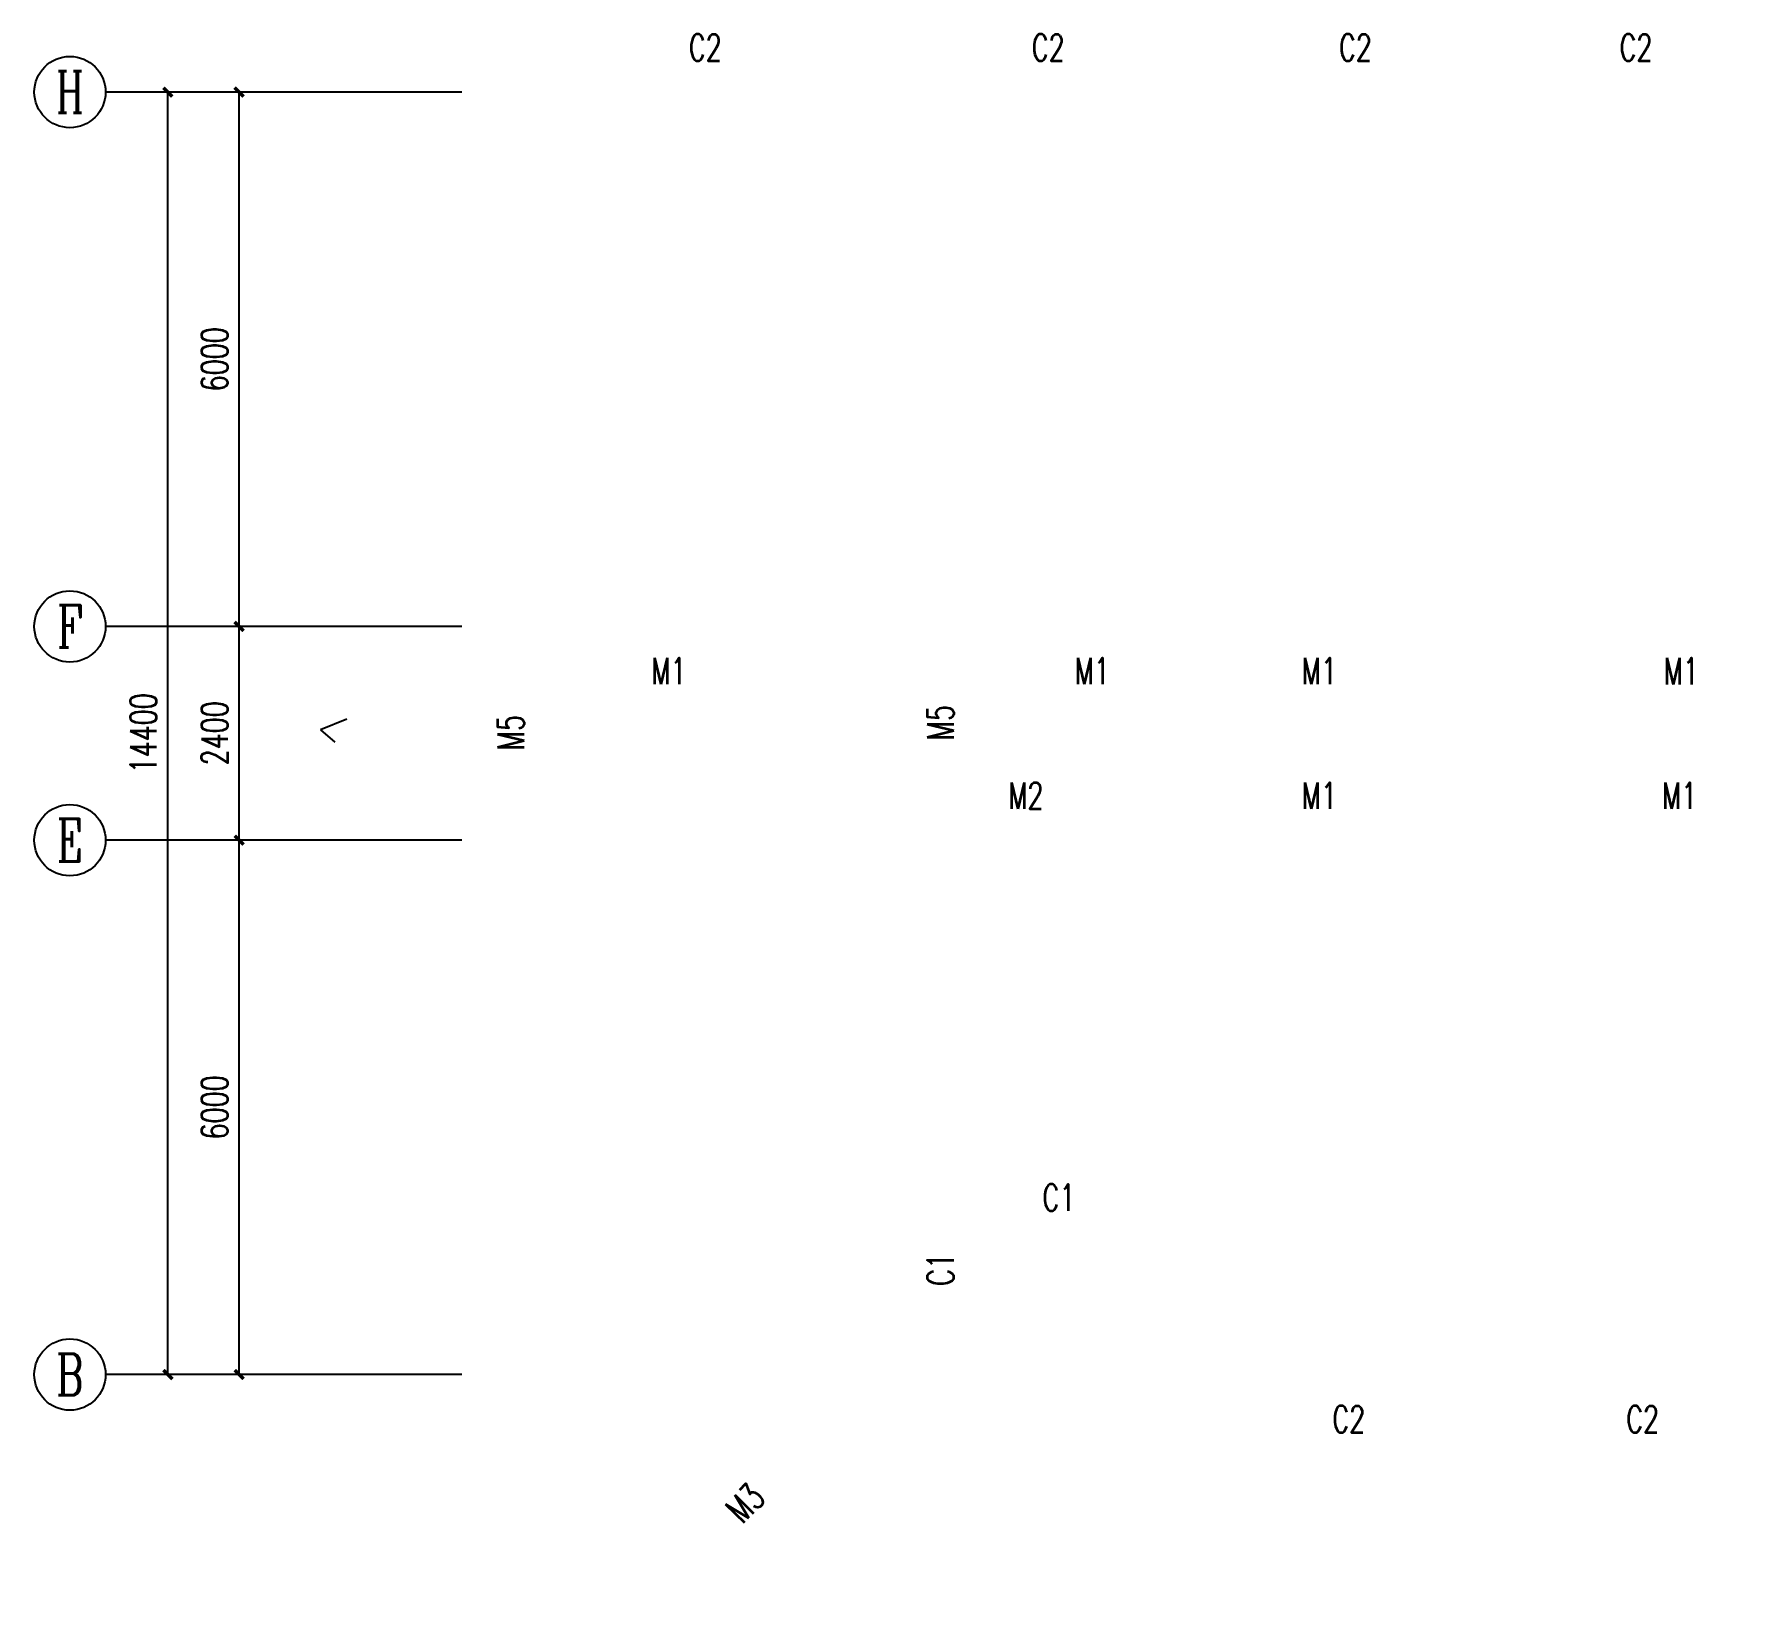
# Model space of a CAD drawing. Header units: millimetres. Extents: x 842 to 115148, y 259 to 29066.
# Drawn here: x 842 to 20092, y 10547 to 28315 of the extents above; entities that cross this region are included whole.
import ezdxf
from ezdxf.enums import TextEntityAlignment as Align

# ---------------------------------------------------------------- set-up
doc = ezdxf.new("R2010")
doc.units = ezdxf.units.MM
for name, color, linetype in [('AXIS', 3, 'Continuous'), ('AXIS_TEXT', 7, 'Continuous'), ('no-view', 7, 'Continuous'), ('WINDOW_TEXT', 7, 'Continuous')]:
    doc.layers.add(name, color=color, linetype=linetype)
doc.layers.get('no-view').off()
doc.styles.add('_TCH_AXIS', font='COMPLEX', dxfattribs={"bigfont": 'GBCBIG'})
doc.styles.add('_TCH_DIM_T3', font='SIMPLEX', dxfattribs={"width": 0.705882, "bigfont": 'GBCBIG'})
doc.styles.add('_TCH_WINDOW', font='SIMPLEX', dxfattribs={"bigfont": 'GBCBIG'})
doc.dimstyles.new('_TCH_ARCH&&100', dxfattribs={"dimtxt": 297.5, "dimasz": 100, "dimexe": 250, "dimexo": 300, "dimgap": 126.25, "dimtad": 1, "dimdec": 0, "dimzin": 0, "dimdsep": 46, "dimtxsty": '_TCH_DIM_T3', "dimblk": 'ARCHTICK', "dimcen": 0.09, "dimclrt": 7, "dimazin": 2, "dimtfac": 1, "dimtdec": 0, "dimtix": 1, "dimtmove": 2, "dimatfit": 3, "dimfxl": 1, "dimtolj": 1, "dimtzin": 0, "dimarcsym": 0})

msp = doc.modelspace()

# ---------------------------------------------------------------- texts
at = {"layer": 'AXIS_TEXT', "style": '_TCH_AXIS'}
for s, height, width, p, p2 in [('H', 465.9, 0.7, (1086.8, 27433.1), (1397.4, 27433.1)), ('F', 476.1, 0.8125, (1094.7, 21428), (1389.5, 21428)), ('E', 476.1, 0.8125, (1094.7, 19028), (1389.5, 19028)), ('B', 465.9, 0.823529, (1086.8, 13033.1), (1397.4, 13033.1))]:
    msp.add_text(s, height=height, dxfattribs=dict(at, width=width)).set_placement(p, p2, align=Align.FIT)

# ---------------------------------------------------------------- blocks, each defined once
blk = doc.blocks.new('$DorLib2D$00000001')
for p, q in [((0.45, 0.975), (0.5, 0.975)), ((0.45, 0), (0.45, 0.975)), ((0.5, 0), (0.5, 0.975)), ((0.5, 0), (0.45, 0))]:
    blk.add_line(p, q)
at = {"lineweight": 13}
blk.add_arc((0.475, 0), 0.975, 91.4693, 180, dxfattribs=at)
blk = doc.blocks.new('$DorLib2D$00000002')
for p, q in [((-0.5, 0), (-0.5, 0.4875)), ((-0.475, 0.4875), (-0.5, 0.4875)), ((-0.475, 0), (-0.475, 0.4875)), ((0.475, 0), (0.475, 0.4875)), ((0.475, 0.4875), (0.5, 0.4875)), ((0.5, 0), (0.5, 0.4875)), ((-0.5, 0), (-0.475, 0)), ((0.5, 0), (0.475, 0))]:
    blk.add_line(p, q)
at = {"lineweight": 13}
for centre, start, end in [((-0.4875, 0), 0, 88.53072), ((0.4875, 0), 91.46928, 180)]:
    blk.add_arc(centre, 0.4875, start, end, dxfattribs=at)
blk = doc.blocks.new('$TCHSYS$WIN2D')
for p, q in [((-0.5, 0.5), (0.5, 0.5)), ((-0.5, 0.5), (-0.5, -0.5)), ((0.5, 0.5), (0.5, -0.5)), ((0.5, 0.1667), (-0.5, 0.1667)), ((0.5, -0.1667), (-0.5, -0.1667)), ((-0.5, -0.5), (0.5, -0.5))]:
    blk.add_line(p, q)
blk = doc.blocks.new('_ArchTick')
at = {"color": 0, "linetype": 'ByBlock', "const_width": 0.4}
blk.add_lwpolyline([(-0.5, -0.5), (0.5, 0.5)], dxfattribs=at)
blk = doc.blocks.new('*D169')
at = {"layer": 'AXIS', "color": 0, "lineweight": -2}
for p, q in [((5342, 19266), (2892, 19266)), ((3142, 13266), (3142, 19266)), ((5342, 13266), (2892, 13266))]:
    blk.add_line(p, q, dxfattribs=at)
at = {"layer": 'Defpoints', "color": 0}
for p in [(3142, 19266), (5642, 19266), (5642, 13266)]:
    blk.add_point(p, dxfattribs=at)
at = {"layer": 'AXIS', "color": 0, "lineweight": -2, "xscale": 100, "yscale": 100, "zscale": 100}
for p, rotation in [((3142, 19266), 90), ((3142, 13266), 270)]:
    blk.add_blockref('_ArchTick', p, dxfattribs=dict(at, rotation=rotation))
at = {"layer": 'AXIS', "color": 7, "insert": (2867, 16266), "char_height": 297.5, "attachment_point": 5, "rotation": 90, "style": '_TCH_DIM_T3'}
blk.add_mtext('\\A1;6000', dxfattribs=at)
blk = doc.blocks.new('*D170')
at = {"layer": 'AXIS', "color": 0, "lineweight": -2}
for p, q in [((5342, 21666), (2892, 21666)), ((3142, 19266), (3142, 21666)), ((5342, 19266), (2892, 19266))]:
    blk.add_line(p, q, dxfattribs=at)
at = {"layer": 'Defpoints', "color": 0}
for p in [(3142, 21666), (5642, 21666), (5642, 19266)]:
    blk.add_point(p, dxfattribs=at)
at = {"layer": 'AXIS', "color": 0, "lineweight": -2, "xscale": 100, "yscale": 100, "zscale": 100}
for p, rotation in [((3142, 21666), 90), ((3142, 19266), 270)]:
    blk.add_blockref('_ArchTick', p, dxfattribs=dict(at, rotation=rotation))
at = {"layer": 'AXIS', "color": 7, "insert": (2867, 20466), "char_height": 297.5, "attachment_point": 5, "rotation": 90, "style": '_TCH_DIM_T3'}
blk.add_mtext('\\A1;2400', dxfattribs=at)
blk = doc.blocks.new('*D171')
at = {"layer": 'AXIS', "color": 0, "lineweight": -2}
for p, q in [((5342, 27666), (2892, 27666)), ((3142, 21666), (3142, 27666)), ((5342, 21666), (2892, 21666))]:
    blk.add_line(p, q, dxfattribs=at)
at = {"layer": 'Defpoints', "color": 0}
for p in [(3142, 27666), (5642, 27666), (5642, 21666)]:
    blk.add_point(p, dxfattribs=at)
at = {"layer": 'AXIS', "color": 0, "lineweight": -2, "xscale": 100, "yscale": 100, "zscale": 100}
for p, rotation in [((3142, 27666), 90), ((3142, 21666), 270)]:
    blk.add_blockref('_ArchTick', p, dxfattribs=dict(at, rotation=rotation))
at = {"layer": 'AXIS', "color": 7, "insert": (2867, 24666), "char_height": 297.5, "attachment_point": 5, "rotation": 90, "style": '_TCH_DIM_T3'}
blk.add_mtext('\\A1;6000', dxfattribs=at)
blk = doc.blocks.new('*D172')
at = {"layer": 'AXIS', "color": 0, "lineweight": -2}
for p, q in [((5342, 27666), (2092, 27666)), ((2342, 13266), (2342, 27666)), ((5342, 13266), (2092, 13266))]:
    blk.add_line(p, q, dxfattribs=at)
at = {"layer": 'Defpoints', "color": 0}
for p in [(2342, 27666), (5642, 27666), (5642, 13266)]:
    blk.add_point(p, dxfattribs=at)
at = {"layer": 'AXIS', "color": 0, "lineweight": -2, "xscale": 100, "yscale": 100, "zscale": 100}
for p, rotation in [((2342, 27666), 90), ((2342, 13266), 270)]:
    blk.add_blockref('_ArchTick', p, dxfattribs=dict(at, rotation=rotation))
at = {"layer": 'AXIS', "color": 7, "insert": (2067, 20466), "char_height": 297.5, "attachment_point": 5, "rotation": 90, "style": '_TCH_DIM_T3'}
blk.add_mtext('\\A1;14400', dxfattribs=at)

# ---------------------------------------------------------------- dimensions: what is measured, and where the dimension line sits
at = {"layer": 'AXIS'}
for p1, p2, distance, text, picture, middle in [((5642.1, 13266), (5642.1, 27666), 3300, '14400', '*D172', (2067.1, 20466)), ((5642.1, 21666), (5642.1, 27666), 2500, '6000', '*D171', (2867.1, 24666)), ((5642.1, 19266), (5642.1, 21666), 2500, '2400', '*D170', (2867.1, 20466)), ((5642.1, 13266), (5642.1, 19266), 2500, '6000', '*D169', (2867.1, 16266))]:
    dim = msp.add_aligned_dim(p1=p1, p2=p2, distance=distance, text=text, dimstyle='_TCH_ARCH&&100', dxfattribs=at)
    dim.commit()
    dim.dimension.update_dxf_attribs({"geometry": picture, "text_midpoint": middle})

# ---------------------------------------------------------------- linework, layer by layer
for p, q in [((4350, 20623.7), (4056, 20503.4)), ((4056, 20503.4), (4217.1, 20365.4))]:
    msp.add_line(p, q)
at = {"layer": 'AXIS'}
for p, q in [((5642.1, 27666), (1642.1, 27666)), ((5642.1, 21666), (1642.1, 21666)), ((5642.1, 19266), (1642.1, 19266)), ((5642.1, 13266), (1642.1, 13266))]:
    msp.add_line(p, q, dxfattribs=at)
for centre in [(1242.1, 27666), (1242.1, 21666), (1242.1, 19266), (1242.1, 13266)]:
    msp.add_circle(centre, 400, dxfattribs=at)

# ---------------------------------------------------------------- block references
at = {"layer": 'no-view'}
ref = msp.add_blockref('$TCHSYS$WIN2D', (8367.1, 27791), dxfattribs=dict(at, xscale=2400, yscale=-200, zscale=2400))
ref.add_attrib('A', 'C2', (8192.1, 28017.3), dxfattribs={"layer": 'WINDOW_TEXT', "height": 297.5, "style": '_TCH_WINDOW', "width": 0.705882})
ref = msp.add_blockref('$TCHSYS$WIN2D', (12217.1, 27791), dxfattribs=dict(at, xscale=2400, yscale=-200, zscale=2400))
ref.add_attrib('A', 'C2', (12042.1, 28017.3), dxfattribs={"layer": 'WINDOW_TEXT', "height": 297.5, "style": '_TCH_WINDOW', "width": 0.705882})
ref = msp.add_blockref('$TCHSYS$WIN2D', (15667.1, 27791), dxfattribs=dict(at, xscale=2400, yscale=-200, zscale=2400))
ref.add_attrib('A', 'C2', (15492.1, 28017.3), dxfattribs={"layer": 'WINDOW_TEXT', "height": 297.5, "style": '_TCH_WINDOW', "width": 0.705882})
ref = msp.add_blockref('$TCHSYS$WIN2D', (18817.1, 27791), dxfattribs=dict(at, xscale=2400, yscale=-200, zscale=2400))
ref.add_attrib('A', 'C2', (18642.1, 28017.3), dxfattribs={"layer": 'WINDOW_TEXT', "height": 297.5, "style": '_TCH_WINDOW', "width": 0.705882})
ref = msp.add_blockref('$DorLib2D$00000002', (7914, 21541.2), dxfattribs=dict(at, xscale=-1500, yscale=1500, zscale=-1500))
ref.add_attrib('A', 'M1', (7769, 21017.4), dxfattribs={"layer": 'WINDOW_TEXT', "height": 297.5, "style": '_TCH_WINDOW', "width": 0.705882})
ref = msp.add_blockref('$DorLib2D$00000002', (12667.1, 21541), dxfattribs=dict(at, xscale=-1500, yscale=1500, zscale=-1500))
ref.add_attrib('A', 'M1', (12522.1, 21017.3), dxfattribs={"layer": 'WINDOW_TEXT', "height": 297.5, "style": '_TCH_WINDOW', "width": 0.705882})
ref = msp.add_blockref('$DorLib2D$00000002', (15217.1, 21541), dxfattribs=dict(at, xscale=-1500, yscale=1500, zscale=-1500))
ref.add_attrib('A', 'M1', (15072.1, 21017.3), dxfattribs={"layer": 'WINDOW_TEXT', "height": 297.5, "style": '_TCH_WINDOW', "width": 0.705882})
ref = msp.add_blockref('$DorLib2D$00000002', (19281.2, 21538.9), dxfattribs=dict(at, xscale=-1500, yscale=1500, zscale=-1500))
ref.add_attrib('A', 'M1', (19136.2, 21015.1), dxfattribs={"layer": 'WINDOW_TEXT', "height": 297.5, "style": '_TCH_WINDOW', "width": 0.705882})
ref = msp.add_blockref('$DorLib2D$00000002', (10642.1, 20578.5), dxfattribs=dict(at, xscale=1600, yscale=-1600, zscale=1600, rotation=270))
ref.add_attrib('A', 'M5', (11165.9, 20388.5), dxfattribs={"layer": 'WINDOW_TEXT', "height": 297.5, "rotation": 90, "style": '_TCH_WINDOW', "width": 0.705882})
ref = msp.add_blockref('$DorLib2D$00000002', (5817.1, 20466), dxfattribs=dict(at, xscale=1600, yscale=-1600, zscale=1600, rotation=270))
ref.add_attrib('A', 'M5', (6340.9, 20276), dxfattribs={"layer": 'WINDOW_TEXT', "height": 297.5, "rotation": 90, "style": '_TCH_WINDOW', "width": 0.705882})
ref = msp.add_blockref('$DorLib2D$00000001', (11967.1, 19391), dxfattribs=dict(at, xscale=1200, yscale=1200, zscale=1200, rotation=180))
ref.add_attrib('A', 'M2', (11777.1, 19617.3), dxfattribs={"layer": 'WINDOW_TEXT', "height": 297.5, "style": '_TCH_WINDOW', "width": 0.705882})
ref = msp.add_blockref('$DorLib2D$00000002', (15217.1, 19391), dxfattribs=dict(at, xscale=-1500, yscale=-1500, zscale=-1500))
ref.add_attrib('A', 'M1', (15072.1, 19617.3), dxfattribs={"layer": 'WINDOW_TEXT', "height": 297.5, "style": '_TCH_WINDOW', "width": 0.705882})
ref = msp.add_blockref('$DorLib2D$00000002', (19261.2, 19391.1), dxfattribs=dict(at, xscale=-1500, yscale=-1500, zscale=-1500))
ref.add_attrib('A', 'M1', (19116.2, 19617.3), dxfattribs={"layer": 'WINDOW_TEXT', "height": 297.5, "style": '_TCH_WINDOW', "width": 0.705882})
ref = msp.add_blockref('$TCHSYS$WIN2D', (12292.1, 15629.9), dxfattribs=dict(at, xscale=1200, yscale=-200, zscale=1200, rotation=180))
ref.add_attrib('A', 'C1', (12162.1, 15106.1), dxfattribs={"layer": 'WINDOW_TEXT', "height": 297.5, "style": '_TCH_WINDOW', "width": 0.705882})
ref = msp.add_blockref('$TCHSYS$WIN2D', (10642.1, 14391), dxfattribs=dict(at, xscale=1200, yscale=-200, zscale=1200, rotation=270))
ref.add_attrib('A', 'C1', (11165.9, 14261), dxfattribs={"layer": 'WINDOW_TEXT', "height": 297.5, "rotation": 90, "style": '_TCH_WINDOW', "width": 0.705882})
ref = msp.add_blockref('$TCHSYS$WIN2D', (15592.1, 13141), dxfattribs=dict(at, xscale=2400, yscale=-200, zscale=2400, rotation=180))
ref.add_attrib('A', 'C2', (15417.1, 12617.3), dxfattribs={"layer": 'WINDOW_TEXT', "height": 297.5, "style": '_TCH_WINDOW', "width": 0.705882})
ref = msp.add_blockref('$TCHSYS$WIN2D', (18892.1, 13141), dxfattribs=dict(at, xscale=2400, yscale=-200, zscale=2400, rotation=180))
ref.add_attrib('A', 'C2', (18717.1, 12617.3), dxfattribs={"layer": 'WINDOW_TEXT', "height": 297.5, "style": '_TCH_WINDOW', "width": 0.705882})
ref = msp.add_blockref('$DorLib2D$00000001', (9049.8, 11588.5), dxfattribs=dict(at, xscale=999.9999999999479, yscale=999.9999999999995, zscale=1000, rotation=225.2665809555974))
ref.add_attrib('A', 'M3', (8790.8, 11577.6), dxfattribs={"layer": 'WINDOW_TEXT', "height": 297.5, "rotation": 45.26658, "style": '_TCH_WINDOW', "width": 0.705882})

msp.set_redraw_order([(e.dxf.handle, doc.entitydb.next_handle()) for e in msp.query("TEXT MTEXT ATTDEF DIMENSION ARC_DIMENSION")])  # texts and dimensions are drawn at this point

doc.saveas('drawing.dxf')
